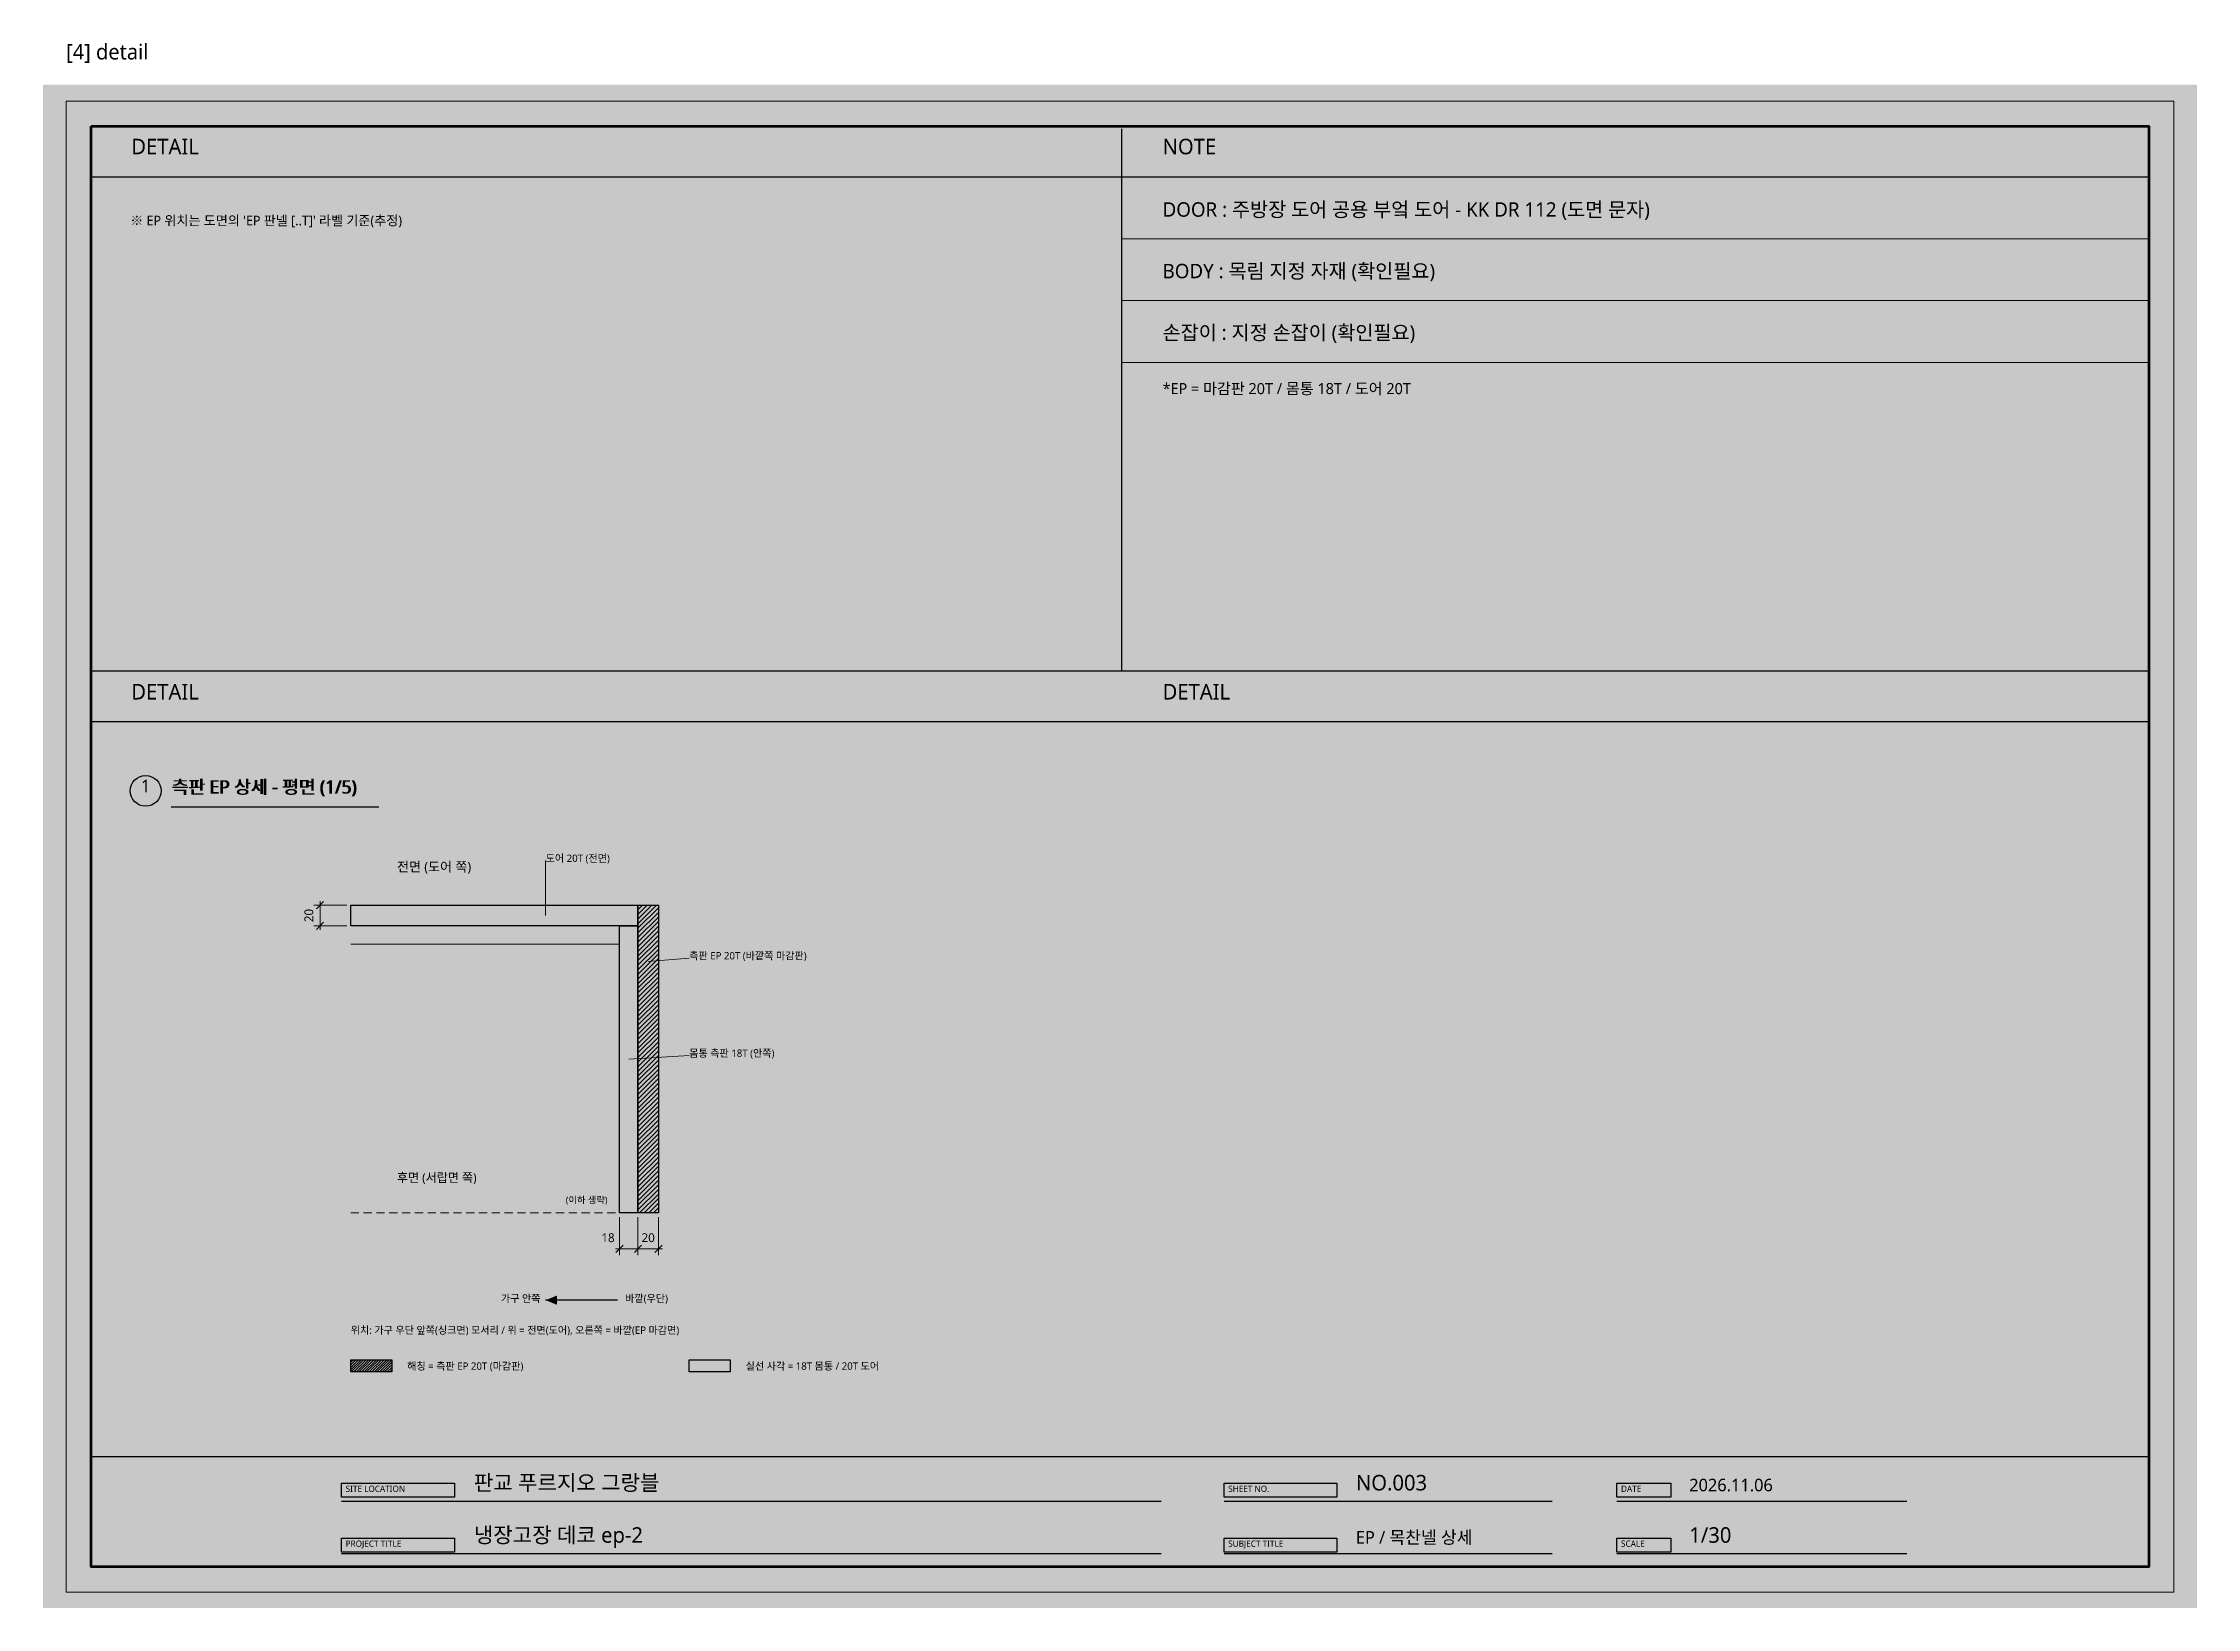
# Model space of a CAD drawing. Header units: millimetres. Extents: x 0 to 2420, y 0 to 305.
# Drawn here: x 1500 to 1920, y 0 to 305.1 of the extents above; entities that cross this region are included whole.
import ezdxf
from ezdxf.enums import TextEntityAlignment as Align

# ---------------------------------------------------------------- set-up
doc = ezdxf.new("R2010")
doc.units = ezdxf.units.MM
doc.layers.add('BG', color=7, linetype='Continuous', lineweight=0)
for name, color, linetype, lineweight, true_color in [('DIM', 7, 'Continuous', 13, 0x969696), ('FRAME', 7, 'Continuous', 100, 0x000000), ('NOTE_BLUE', 7, 'Continuous', 9, 0x0000ff), ('NOTE_RED', 7, 'Continuous', 25, 0xde0038), ('OUTLINE', 7, 'Continuous', 25, 0x000000), ('TEXT', 7, 'Continuous', 13, 0x000000), ('THIN', 7, 'Continuous', 5, 0x6e6e6e)]:
    doc.layers.add(name, color=color, linetype=linetype, lineweight=lineweight, true_color=true_color)
doc.layers.add('SHEET_FRAME_INFO', color=8, linetype='Continuous')
doc.styles.add('MALGUN', font='malgun.ttf')

msp = doc.modelspace()

# ---------------------------------------------------------------- texts
at = {"layer": 'NOTE_BLUE', "true_color": 0x0000ff, "style": 'MALGUN'}
for s, height, p in [('*EP = 마감판 20T / 몸통 18T / 도어 20T', 2.16, (1718.3, 236)), ('도어 20T (전면)', 1.44, (1598, 145)), ('측판 EP 20T (바깥쪽 마감판)', 1.44, (1626, 126)), ('몸통 측판 18T (안쪽)', 1.44, (1626, 107))]:
    msp.add_text(s, height=height, dxfattribs=at).set_placement(p, align=Align.BOTTOM_LEFT)
at = {"layer": 'NOTE_RED', "true_color": 0xde0038, "style": 'MALGUN'}
for s, height, p in [("※ EP 위치는 도면의 'EP 판넬 [..T]' 라벨 기준(추정)", 1.872, (1517, 269)), ('손잡이 : 지정 손잡이 (확인필요)', 2.808, (1718.3, 246.4))]:
    msp.add_text(s, height=height, dxfattribs=at).set_placement(p, align=Align.BOTTOM_LEFT)
at = {"layer": 'SHEET_FRAME_INFO', "style": 'MALGUN'}
msp.add_text('[4] detail', height=3, dxfattribs=at).set_placement((1504.5, 301), align=Align.BOTTOM_LEFT)
at = {"layer": 'TEXT', "true_color": 0x000000, "style": 'MALGUN'}
for s, height, p in [('DETAIL', 3.024, (1517.2, 282.5)), ('NOTE', 3.024, (1718.3, 282.5)), ('DOOR : 주방장 도어 공용 부엌 도어 - KK DR 112 (도면 문자)', 2.808, (1718.3, 270.4)), ('BODY : 목림 지정 자재 (확인필요)', 2.808, (1718.3, 258.4)), ('DETAIL', 3.024, (1517.2, 176.2)), ('DETAIL', 3.024, (1718.3, 176.2)), ('측판 EP 상세 - 평면 (1/5)', 2.592, (1525, 158)), ('측판 EP 상세 - 평면 (1/5)', 2.592, (1525.2, 158)), ('전면 (도어 쪽)', 1.872, (1569, 143)), ('후면 (서랍면 쪽)', 1.728, (1569, 82.5)), ('바깥(우단)', 1.44, (1613.5, 59.2)), ('위치: 가구 우단 앞쪽(싱크면) 모서리 / 위 = 전면(도어), 오른쪽 = 바깥(EP 마감면)', 1.44, (1560, 53)), ('해칭 = 측판 EP 20T (마감판)', 1.44, (1571, 46)), ('실선 사각 = 18T 몸통 / 20T 도어', 1.44, (1637, 46)), ('판교 푸르지오 그랑블', 3.024, (1584, 22)), ('NO.003', 3.024, (1756, 22)), ('2026.11.06', 2.448, (1821, 22)), ('냉장고장 데코 ep-2', 3.024, (1584, 11.8)), ('EP / 목찬넬 상세', 2.448, (1756, 11.8)), ('1/30', 3.024, (1821, 11.8))]:
    msp.add_text(s, height=height, dxfattribs=at).set_placement(p, align=Align.BOTTOM_LEFT)
for s, height, p in [('1', 2.45, (1520, 158.3)), ('18', 1.728, (1610.16, 70.8)), ('20', 1.728, (1618, 70.8))]:
    msp.add_text(s, height=height, dxfattribs=at).set_placement(p, align=Align.BOTTOM_CENTER)
msp.add_text('20', height=1.728, rotation=90, dxfattribs=at).set_placement((1553.2, 135), align=Align.BOTTOM_CENTER)
at = {"layer": 'TEXT', "true_color": 0x5a5a5a, "style": 'MALGUN'}
msp.add_text('(이하 생략)', height=1.296, dxfattribs=at).set_placement((1606, 78.5), align=Align.BOTTOM_CENTER)
at = {"layer": 'TEXT', "true_color": 0x000000, "style": 'MALGUN'}
msp.add_text('가구 안쪽', height=1.44, dxfattribs=at).set_placement((1597, 59.2), align=Align.BOTTOM_RIGHT)
at = {"layer": 'TEXT', "true_color": 0xffffff, "style": 'MALGUN'}
for s, p in [('SITE LOCATION', (1559, 22.25)), ('SHEET NO.', (1731.1, 22.25)), ('DATE', (1807.7, 22.25)), ('PROJECT TITLE', (1559, 11.55)), ('SUBJECT TITLE', (1731.1, 11.55)), ('SCALE', (1807.7, 11.55))]:
    msp.add_text(s, height=1.224, dxfattribs=at).set_placement(p, align=Align.BOTTOM_LEFT)

# ---------------------------------------------------------------- hatches: boundary and pattern name
at = {"layer": 'BG', "true_color": 0xffffff}
h = msp.add_hatch(color=7, dxfattribs=at)
h.dxf.hatch_style = 1
h.paths.add_polyline_path([(1500, 0), (1920, 0), (1920, 297), (1500, 297)])
at = {"layer": 'FRAME', "true_color": 0x555555}
h = msp.add_hatch(color=7, dxfattribs=at)
h.dxf.hatch_style = 1
h.paths.add_polyline_path([(1558.2, 24.3), (1580.2, 24.3), (1580.2, 21.6), (1558.2, 21.6)])
h = msp.add_hatch(color=7, dxfattribs=at)
h.dxf.hatch_style = 1
h.paths.add_polyline_path([(1730.3, 24.3), (1752.3, 24.3), (1752.3, 21.6), (1730.3, 21.6)])
h = msp.add_hatch(color=7, dxfattribs=at)
h.dxf.hatch_style = 1
h.paths.add_polyline_path([(1806.9, 24.3), (1817.4, 24.3), (1817.4, 21.6), (1806.9, 21.6)])
h = msp.add_hatch(color=7, dxfattribs=at)
h.dxf.hatch_style = 1
h.paths.add_polyline_path([(1558.2, 13.6), (1580.2, 13.6), (1580.2, 10.9), (1558.2, 10.9)])
h = msp.add_hatch(color=7, dxfattribs=at)
h.dxf.hatch_style = 1
h.paths.add_polyline_path([(1730.3, 13.6), (1752.3, 13.6), (1752.3, 10.9), (1730.3, 10.9)])
h = msp.add_hatch(color=7, dxfattribs=at)
h.dxf.hatch_style = 1
h.paths.add_polyline_path([(1806.9, 13.6), (1817.4, 13.6), (1817.4, 10.9), (1806.9, 10.9)])
at = {"layer": 'OUTLINE', "true_color": 0x000000}
h = msp.add_hatch(color=7, dxfattribs=at)
h.dxf.hatch_style = 1
h.paths.add_polyline_path([(1565.7, 140), (1565.7, 145.5), (1567.1, 145.5), (1565, 150), (1562.9, 145.5), (1564.3, 145.5), (1564.3, 140)])
at = {"layer": 'OUTLINE', "true_color": 0xe1e1e1}
h = msp.add_hatch(color=7, dxfattribs=at)
h.dxf.hatch_style = 1
h.paths.add_polyline_path([(1568, 145.34), (1586.12, 145.34), (1586.12, 142.09), (1568, 142.09)])
at = {"layer": 'OUTLINE', "true_color": 0x000000}
h = msp.add_hatch(color=7, dxfattribs=at)
h.dxf.hatch_style = 1
h.paths.add_polyline_path([(1564.3, 89), (1564.3, 84.05), (1562.9, 84.05), (1565, 80), (1567.1, 84.05), (1565.7, 84.05), (1565.7, 89)])
at = {"layer": 'OUTLINE', "true_color": 0xe1e1e1}
h = msp.add_hatch(color=7, dxfattribs=at)
h.dxf.hatch_style = 1
h.paths.add_polyline_path([(1568, 84.66), (1587.28, 84.66), (1587.28, 81.66), (1568, 81.66)])
at = {"layer": 'OUTLINE', "true_color": 0x000000}
h = msp.add_hatch(color=7, dxfattribs=at)
h.dxf.hatch_style = 1
h.paths.add_polyline_path([(1598, 60), (1600.2, 60.9), (1600.2, 59.1)])

# ---------------------------------------------------------------- linework, layer by layer
at = {"layer": 'DIM', "lineweight": 13, "true_color": 0x969696}
for p, q in [((1559.2, 137), (1552.8, 137)), ((1554, 137.8), (1554, 132.2)), ((1559.2, 133), (1552.8, 133)), ((1612.4, 76.2), (1612.4, 68.8)), ((1616, 76.2), (1616, 68.8)), ((1620, 76.2), (1620, 68.8)), ((1611.6, 70), (1620.8, 70))]:
    msp.add_line(p, q, dxfattribs=at)
at = {"layer": 'DIM', "lineweight": 13, "true_color": 0x5a5a5a}
for p, q in [((1553.3, 136.3), (1554.7, 137.7)), ((1553.3, 132.3), (1554.7, 133.7)), ((1611.7, 69.3), (1613.1, 70.7)), ((1615.3, 69.3), (1616.7, 70.7)), ((1619.3, 69.3), (1620.7, 70.7))]:
    msp.add_line(p, q, dxfattribs=at)
at = {"layer": 'FRAME', "lineweight": 25, "true_color": 0x000000}
for p, q in [((1710.3, 288.4), (1710.3, 182.7)), ((1509.4, 279), (1910.6, 279)), ((1509.4, 182.7), (1910.6, 182.7)), ((1509.4, 172.8), (1910.6, 172.8)), ((1525, 156.2), (1565.45, 156.2)), ((1509.4, 29.5), (1910.6, 29.5))]:
    msp.add_line(p, q, dxfattribs=at)
at = {"layer": 'FRAME', "lineweight": 13, "true_color": 0x000000}
for p, q in [((1710.3, 266.9), (1910.6, 266.9)), ((1710.3, 254.9), (1910.6, 254.9)), ((1710.3, 242.8), (1910.6, 242.8))]:
    msp.add_line(p, q, dxfattribs=at)
msp.add_lwpolyline([(1504.5, 293.8), (1915.5, 293.8), (1915.5, 3.1), (1504.5, 3.1)], close=True, dxfattribs=at)
at = {"layer": 'FRAME', "lineweight": 100, "true_color": 0x000000}
msp.add_lwpolyline([(1509.4, 288.9), (1910.6, 288.9), (1910.6, 8), (1509.4, 8)], close=True, dxfattribs=at)
at = {"layer": 'NOTE_BLUE', "lineweight": 9, "true_color": 0x0000ff}
for p, q in [((1598, 145.7), (1598, 135)), ((1626, 126.7), (1618, 126)), ((1626, 107.7), (1614.2, 107))]:
    msp.add_line(p, q, dxfattribs=at)
at = {"layer": 'OUTLINE', "lineweight": 25, "true_color": 0x000000}
for p, q in [((1612, 60), (1598, 60)), ((1558.2, 20.8), (1718, 20.8)), ((1730.3, 20.8), (1794.3, 20.8)), ((1806.9, 20.8), (1863.4, 20.8)), ((1558.2, 10.6), (1718, 10.6)), ((1730.3, 10.6), (1794.3, 10.6)), ((1806.9, 10.6), (1863.4, 10.6))]:
    msp.add_line(p, q, dxfattribs=at)
for points in [[(1560, 137), (1616, 137), (1616, 133), (1560, 133)], [(1616, 137), (1620, 137), (1620, 77), (1616, 77)], [(1612.4, 133), (1616, 133), (1616, 77), (1612.4, 77)], [(1560, 48.4), (1568, 48.4), (1568, 46), (1560, 46)], [(1626, 48.4), (1634, 48.4), (1634, 46), (1626, 46)], [(1558.2, 24.3), (1580.2, 24.3), (1580.2, 21.6), (1558.2, 21.6)], [(1730.3, 24.3), (1752.3, 24.3), (1752.3, 21.6), (1730.3, 21.6)], [(1806.9, 24.3), (1817.4, 24.3), (1817.4, 21.6), (1806.9, 21.6)], [(1558.2, 13.6), (1580.2, 13.6), (1580.2, 10.9), (1558.2, 10.9)], [(1730.3, 13.6), (1752.3, 13.6), (1752.3, 10.9), (1730.3, 10.9)], [(1806.9, 13.6), (1817.4, 13.6), (1817.4, 10.9), (1806.9, 10.9)]]:
    msp.add_lwpolyline(points, close=True, dxfattribs=at)
msp.add_circle((1520, 159.3), 3, dxfattribs=at)
at = {"layer": 'THIN', "lineweight": 5, "true_color": 0xa5a5a5}
for p, q in [((1616, 136.1), (1616.9, 137)), ((1616, 135.2), (1617.8, 137)), ((1616, 134.3), (1618.7, 137)), ((1616, 133.4), (1619.6, 137)), ((1616, 132.5), (1620, 136.5)), ((1616, 131.6), (1620, 135.6)), ((1616, 130.7), (1620, 134.7)), ((1616, 129.8), (1620, 133.8)), ((1616, 128.9), (1620, 132.9)), ((1616, 128), (1620, 132)), ((1616, 127.1), (1620, 131.1)), ((1616, 126.2), (1620, 130.2)), ((1616, 125.3), (1620, 129.3)), ((1616, 124.4), (1620, 128.4)), ((1616, 123.5), (1620, 127.5)), ((1616, 122.6), (1620, 126.6)), ((1616, 121.7), (1620, 125.7)), ((1616, 120.8), (1620, 124.8)), ((1616, 119.9), (1620, 123.9)), ((1616, 119), (1620, 123)), ((1616, 118.1), (1620, 122.1)), ((1616, 117.2), (1620, 121.2)), ((1616, 116.3), (1620, 120.3)), ((1616, 115.4), (1620, 119.4)), ((1616, 114.5), (1620, 118.5)), ((1616, 113.6), (1620, 117.6)), ((1616, 112.7), (1620, 116.7)), ((1616, 111.8), (1620, 115.8)), ((1616, 110.9), (1620, 114.9)), ((1616, 110), (1620, 114)), ((1616, 109.1), (1620, 113.1)), ((1616, 108.2), (1620, 112.2)), ((1616, 107.3), (1620, 111.3)), ((1616, 106.4), (1620, 110.4)), ((1616, 105.5), (1620, 109.5)), ((1616, 104.6), (1620, 108.6)), ((1616, 103.7), (1620, 107.7)), ((1616, 102.8), (1620, 106.8)), ((1616, 101.9), (1620, 105.9)), ((1616, 101), (1620, 105)), ((1616, 100.1), (1620, 104.1)), ((1616, 99.2), (1620, 103.2)), ((1616, 98.3), (1620, 102.3)), ((1616, 97.4), (1620, 101.4)), ((1616, 96.5), (1620, 100.5)), ((1616, 95.6), (1620, 99.6)), ((1616, 94.7), (1620, 98.7)), ((1616, 93.8), (1620, 97.8)), ((1616, 92.9), (1620, 96.9)), ((1616, 92), (1620, 96)), ((1616, 91.1), (1620, 95.1)), ((1616, 90.2), (1620, 94.2)), ((1616, 89.3), (1620, 93.3)), ((1616, 88.4), (1620, 92.4)), ((1616, 87.5), (1620, 91.5)), ((1616, 86.6), (1620, 90.6)), ((1616, 85.7), (1620, 89.7)), ((1616, 84.8), (1620, 88.8)), ((1616, 83.9), (1620, 87.9)), ((1616, 83), (1620, 87)), ((1616, 82.1), (1620, 86.1)), ((1616, 81.2), (1620, 85.2)), ((1616, 80.3), (1620, 84.3)), ((1616, 79.4), (1620, 83.4)), ((1616, 78.5), (1620, 82.5)), ((1616, 77.6), (1620, 81.6)), ((1616.3, 77), (1620, 80.7)), ((1617.2, 77), (1620, 79.8)), ((1618.1, 77), (1620, 78.9)), ((1619, 77), (1620, 78)), ((1619.9, 77), (1620, 77.1)), ((1560, 47.9), (1560.5, 48.4)), ((1560, 47.4), (1561, 48.4)), ((1560, 46.9), (1561.5, 48.4)), ((1560, 46.4), (1562, 48.4)), ((1560.1, 46), (1562.5, 48.4)), ((1560.6, 46), (1563, 48.4)), ((1561.1, 46), (1563.5, 48.4)), ((1561.6, 46), (1564, 48.4)), ((1562.1, 46), (1564.5, 48.4)), ((1562.6, 46), (1565, 48.4)), ((1563.1, 46), (1565.5, 48.4)), ((1563.6, 46), (1566, 48.4)), ((1564.1, 46), (1566.5, 48.4)), ((1564.6, 46), (1567, 48.4)), ((1565.1, 46), (1567.5, 48.4)), ((1565.6, 46), (1568, 48.4)), ((1566.1, 46), (1568, 47.9)), ((1566.6, 46), (1568, 47.4)), ((1567.1, 46), (1568, 46.9)), ((1567.6, 46), (1568, 46.4))]:
    msp.add_line(p, q, dxfattribs=at)
at = {"layer": 'THIN', "lineweight": 5, "true_color": 0x6e6e6e}
for p, q in [((1560, 129.4), (1612.4, 129.4)), ((1560, 77), (1561.6, 77)), ((1562.5, 77), (1564.1, 77)), ((1565, 77), (1566.6, 77)), ((1567.5, 77), (1569.1, 77)), ((1570, 77), (1571.6, 77)), ((1572.5, 77), (1574.1, 77)), ((1575, 77), (1576.6, 77)), ((1577.5, 77), (1579.1, 77)), ((1580, 77), (1581.6, 77)), ((1582.5, 77), (1584.1, 77)), ((1585, 77), (1586.6, 77)), ((1587.5, 77), (1589.1, 77)), ((1590, 77), (1591.6, 77)), ((1592.5, 77), (1594.1, 77)), ((1595, 77), (1596.6, 77)), ((1597.5, 77), (1599.1, 77)), ((1600, 77), (1601.6, 77)), ((1602.5, 77), (1604.1, 77)), ((1605, 77), (1606.6, 77)), ((1607.5, 77), (1609.1, 77)), ((1610, 77), (1611.6, 77)), ((1612.5, 77), (1614.1, 77)), ((1615, 77), (1616.6, 77)), ((1617.5, 77), (1619.1, 77))]:
    msp.add_line(p, q, dxfattribs=at)

msp.set_redraw_order([(e.dxf.handle, doc.entitydb.next_handle()) for e in msp.query("TEXT MTEXT ATTDEF DIMENSION ARC_DIMENSION")])  # texts and dimensions are drawn at this point

doc.saveas('drawing.dxf')
